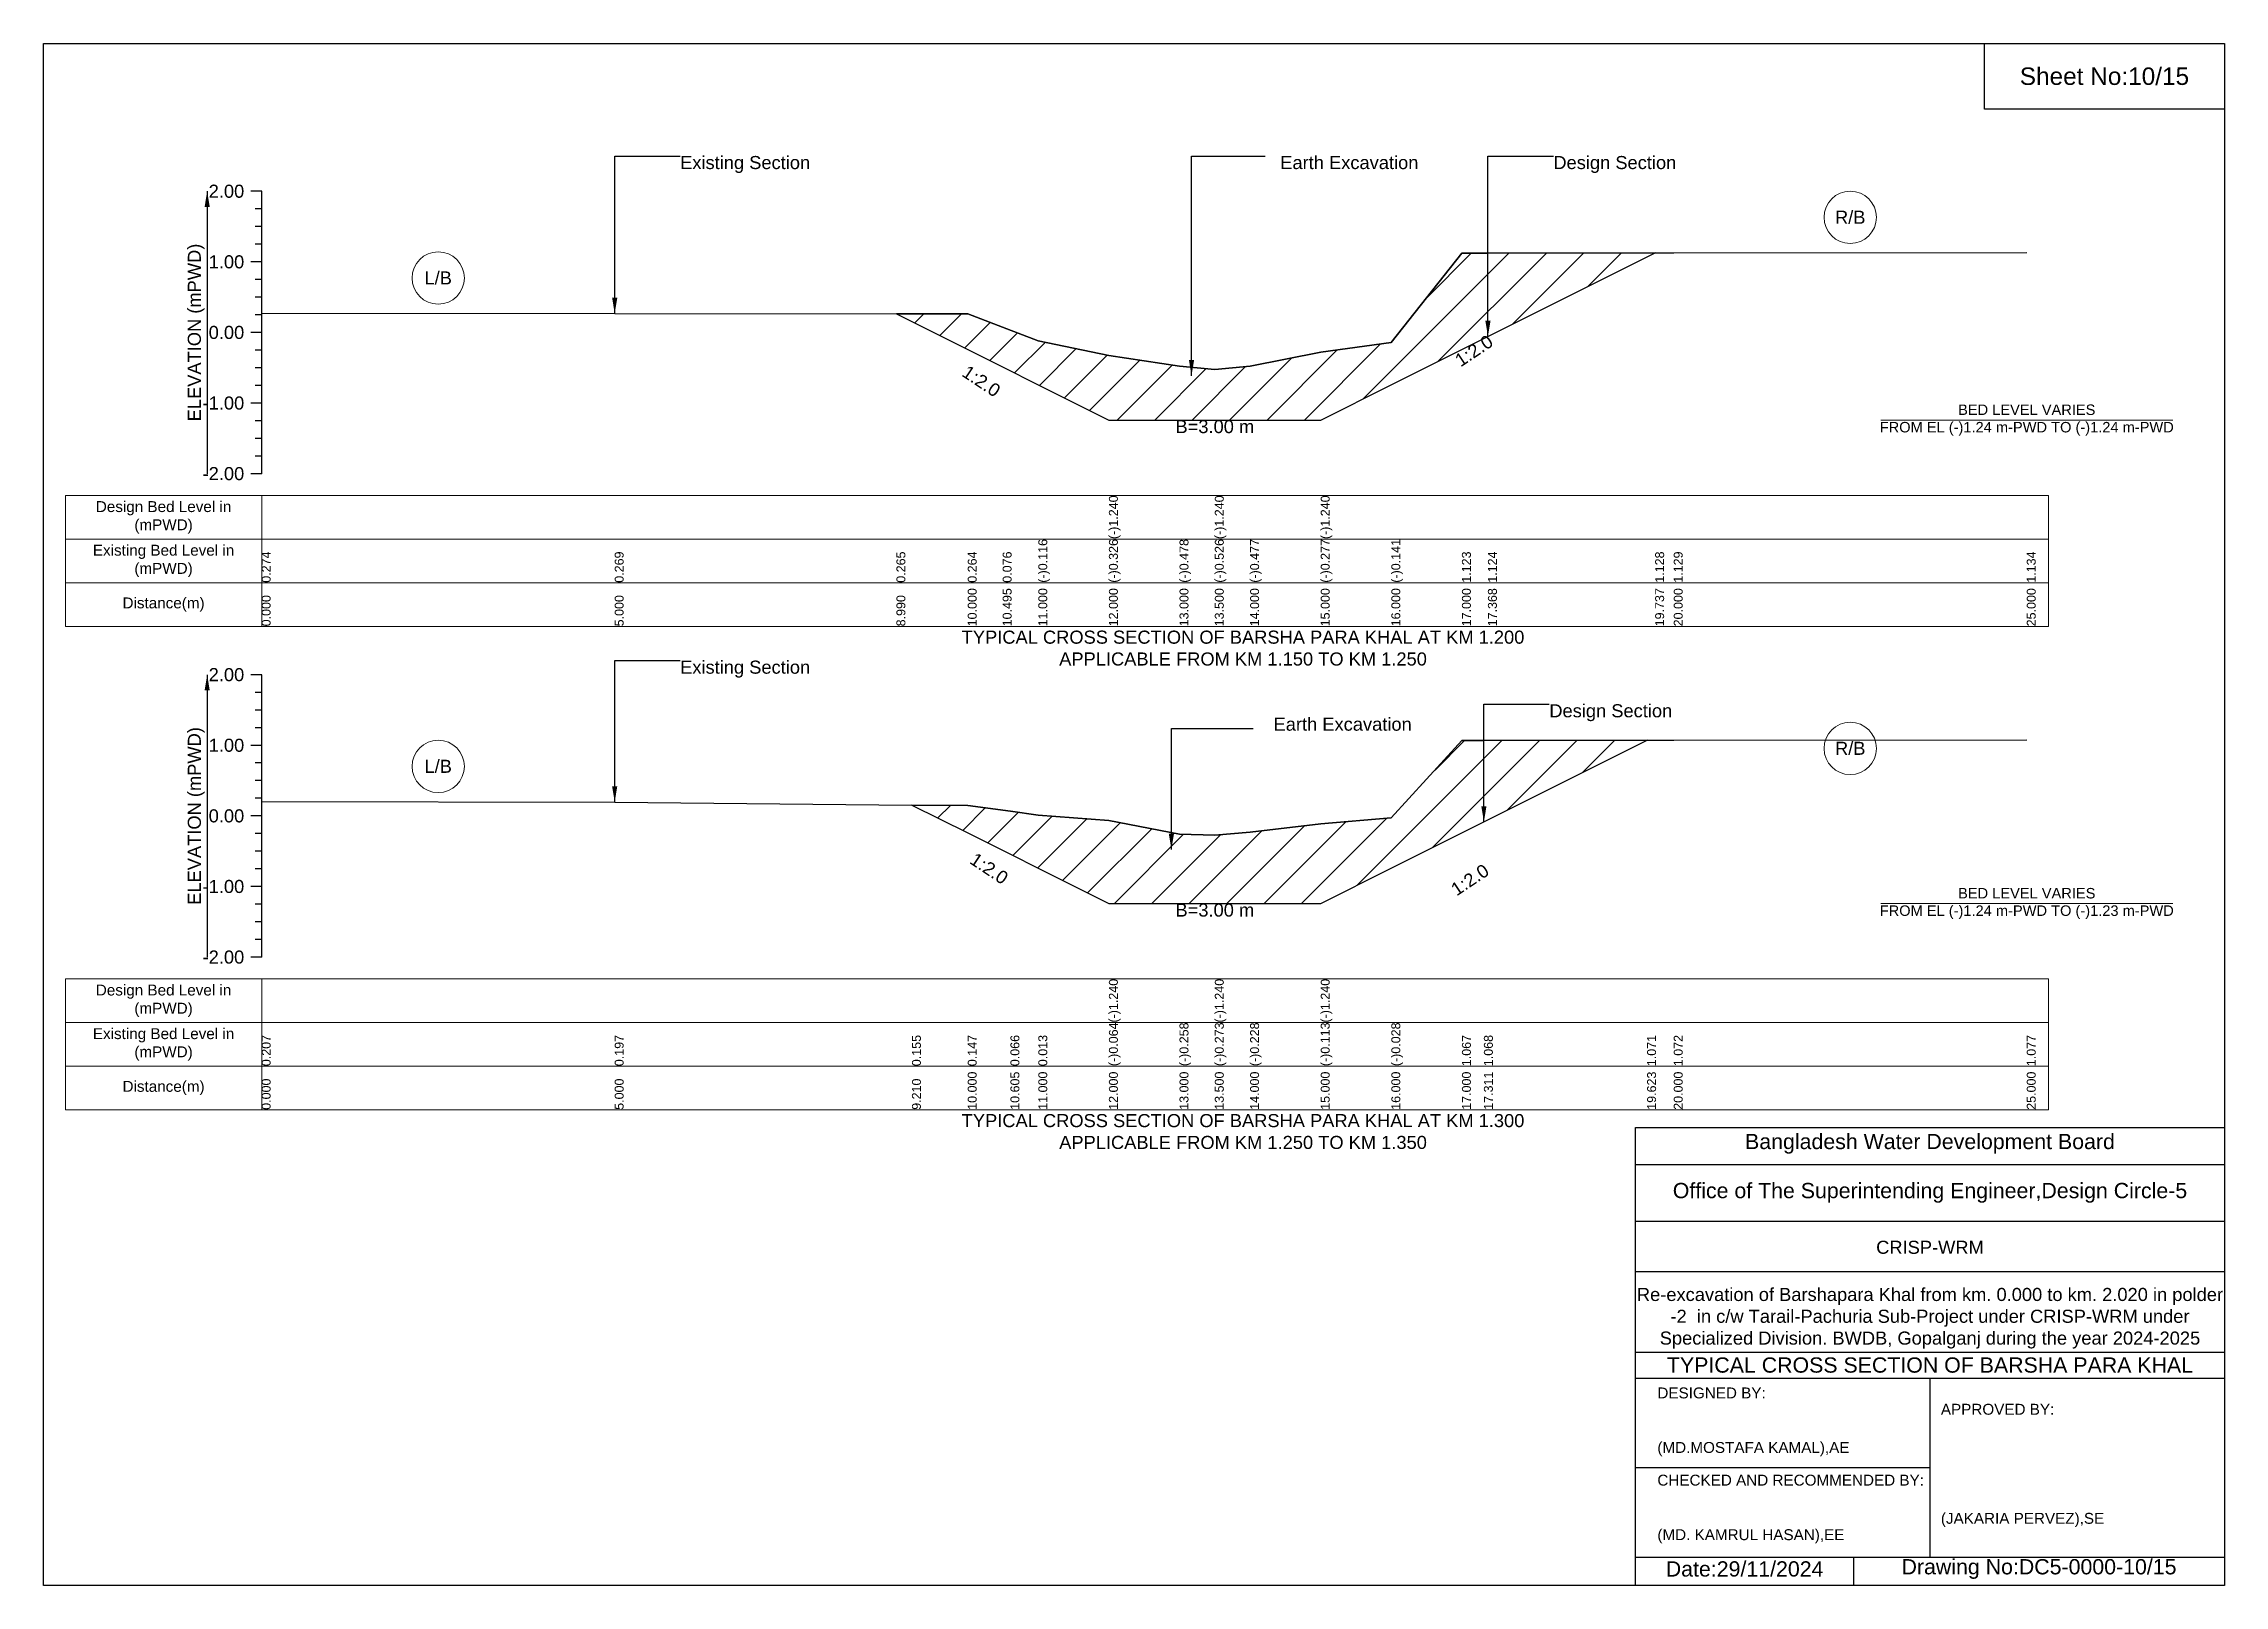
# Model space of a CAD drawing. Header units: inches. Extents: x 91000 to 248000, y -12937 to 0.
# Drawn here: x 190000 to 198000, y -5656 to 0 of the extents above; entities that cross this region are included whole.
import ezdxf

# ---------------------------------------------------------------- set-up
doc = ezdxf.new("R2010")
doc.units = ezdxf.units.IN
doc.header["$LTSCALE"] = 7
doc.header["$MEASUREMENT"] = 0
for name, color, linetype, lineweight in [('Cross section Data Border', 7, 'Continuous', 9), ('Cross Section Labels', 7, 'Continuous', 9), ('Existing_Bed_Level for Xsection', 7, 'Continuous', 25)]:
    doc.layers.add(name, color=color, linetype=linetype, lineweight=lineweight)
doc.styles.get("Standard").update_dxf_attribs({"font": 'arial.ttf'})
doc.dimstyles.get("Standard").update_dxf_attribs({"dimtxt": 0.18, "dimasz": 0.18, "dimexe": 0.18, "dimexo": 0.0625, "dimgap": 0.09, "dimtad": 0, "dimtih": 1, "dimtoh": 1, "dimdec": 4, "dimzin": 0, "dimdsep": 46, "dimtxsty": 'Standard', "dimcen": 0.09, "dimadec": 0, "dimazin": 0, "dimtfac": 1, "dimtdec": 4, "dimtofl": 0, "dimtmove": 0, "dimatfit": 3, "dimfxl": 1, "dimtolj": 1, "dimtzin": 0, "dimarcsym": 0})

msp = doc.modelspace()

# ---------------------------------------------------------------- texts
at = {"attachment_point": 5}
for s, insert, char_height in [('Sheet No:10/15', (197560, -120), 64), ('Bangladesh Water Development Board', (196920, -4036), 56), ('Office of The Superintending Engineer,Design Circle-5', (196920, -4216), 56)]:
    msp.add_mtext(s, dxfattribs=dict(at, insert=insert, char_height=char_height))
for s, insert, char_height, width, attachment_point in [('CRISP-WRM', (196920, -4416), 48, 2240, 5), ('Re-excavation of Barshapara Khal from km. 0.000 to km. 2.020 in polder -2  in c/w Tarail-Pachuria Sub-Project under CRISP-WRM under Specialized Division. BWDB, Gopalganj during the year 2024-2025', (196920, -4676), 48, 2160, 5), ('TYPICAL CROSS SECTION OF BARSHA PARA KHAL', (196920, -4848), 56, 2240, 5), ('DESIGNED BY:^J^J^J(MD.MOSTAFA KAMAL),AE', (195920, -5056), 40, 1120, 4), ('APPROVED BY:^J^J^J^J^J^J(JAKARIA PERVEZ),SE', (196960, -5216), 40, 1120, 4), ('CHECKED AND RECOMMENDED BY:^J^J^J(MD. KAMRUL HASAN),EE', (195920, -5376), 40, 1120, 4), ('Date:29/11/2024', (196240, -5596), 56, 1120, 5), ('Drawing No:DC5-0000-10/15', (197320, -5596), 56, 1760, 5)]:
    msp.add_mtext(s, dxfattribs=dict(insert=insert, char_height=char_height, width=width, attachment_point=attachment_point))
at = {"layer": 'Cross section Data Border', "char_height": 40, "width": 640, "attachment_point": 5}
for s, insert in [('Design Bed Level in (mPWD)', (190440, -1737.8)), ('Existing Bed Level in (mPWD)', (190440, -1897.8)), ('Distance(m)', (190440, -2057.8)), ('Design Bed Level in (mPWD)', (190440, -3511.3)), ('Existing Bed Level in (mPWD)', (190440, -3671.3)), ('Distance(m)', (190440, -3831.3))]:
    msp.add_mtext(s, dxfattribs=dict(at, insert=insert))
at = {"layer": 'Cross Section Labels'}
for s, insert, char_height, attachment_point in [('Existing Section', (192335, -412.3), 48, 1), ('Earth Excavation', (194536.5, -412.3), 48, 1), ('Design Section', (195538.4, -412.3), 48, 1), ('R/B', (196627.5, -637.2), 48, 5), ('L/B', (191447.5, -859.9), 48, 5), ('BED LEVEL VARIES ^JFROM EL (-)1.24 m-PWD TO (-)1.24 m-PWD', (197275, -1380.9), 38.4, 5), ('B=3.00 m', (194296.5, -1380.9), 48, 2), ('TYPICAL CROSS SECTION OF BARSHA PARA KHAL AT KM 1.200^JAPPLICABLE FROM KM 1.150 TO KM 1.250', (194400, -2217.8), 48, 5), ('Existing Section', (192335, -2263.5), 48, 1), ('Earth Excavation', (194512, -2472.6), 48, 1), ('Design Section', (195523.6, -2423.5), 48, 1), ('R/B', (196627.5, -2585.5), 48, 5), ('L/B', (191447.5, -2651.5), 48, 5), ('BED LEVEL VARIES ^JFROM EL (-)1.24 m-PWD TO (-)1.23 m-PWD', (197275, -3154.5), 38.4, 5), ('B=3.00 m', (194296.5, -3154.5), 48, 2), ('TYPICAL CROSS SECTION OF BARSHA PARA KHAL AT KM 1.300^JAPPLICABLE FROM KM 1.250 TO KM 1.350', (194400, -3991.3), 48, 5)]:
    msp.add_mtext(s, dxfattribs=dict(at, insert=insert, char_height=char_height, attachment_point=attachment_point))
at = {"layer": 'Cross Section Labels', "char_height": 48, "attachment_point": 2}
for insert, rotation in [((195233.7, -1106.6), 33.69007), ((193453.5, -1218.4), 326.30993), ((193482, -3006.2), 326.30993), ((195218.9, -3047.5), 33.69007)]:
    msp.add_mtext('1:2.0', dxfattribs=dict(at, insert=insert, rotation=rotation))
at = {"layer": 'Existing_Bed_Level for Xsection', "char_height": 48, "attachment_point": 6}
for s, insert in [('2.00', (190736, -541.8)), ('1.00', (190736, -800.8)), ('0.00', (190736, -1059.8)), ('-1.00', (190736, -1318.8)), ('-2.00', (190736, -1577.8)), ('2.00', (190736, -2315.3)), ('1.00', (190736, -2574.3)), ('0.00', (190736, -2833.3)), ('-1.00', (190736, -3092.3)), ('-2.00', (190736, -3351.3))]:
    msp.add_mtext(s, dxfattribs=dict(at, insert=insert))
at = {"layer": 'Existing_Bed_Level for Xsection', "rotation": 90}
for s, insert, char_height, attachment_point in [('ELEVATION (mPWD)', (190560, -1059.8), 48, 5), ('(-)1.240', (193908, -1817.8), 32.8, 1), ('(-)1.240', (194296.5, -1817.8), 32.8, 1), ('(-)1.240', (194685, -1817.8), 32.8, 1), ('(-)0.116', (193649, -1977.8), 32.8, 1), ('(-)0.326', (193908, -1977.8), 32.8, 1), ('(-)0.478', (194167, -1977.8), 32.8, 1), ('(-)0.526', (194296.5, -1977.8), 32.8, 1), ('(-)0.477', (194426, -1977.8), 32.8, 1), ('(-)0.277', (194685, -1977.8), 32.8, 1), ('(-)0.141', (194944, -1977.8), 32.8, 1), ('0.274', (190800, -1977.8), 32.8, 1), ('0.269', (192095, -1977.8), 32.8, 1), ('0.265', (193128.4, -1977.8), 32.8, 1), ('0.264', (193390, -1977.8), 32.8, 1), ('0.076', (193518.2, -1977.8), 32.8, 1), ('1.123', (195203, -1977.8), 32.8, 1), ('1.124', (195298.4, -1977.8), 32.8, 1), ('1.128', (195911.9, -1977.8), 32.8, 1), ('1.129', (195980, -1977.8), 32.8, 1), ('1.134', (197275, -1977.8), 32.8, 1), ('10.000', (193390, -2137.8), 32.8, 1), ('10.495', (193518.2, -2137.8), 32.8, 1), ('11.000', (193649, -2137.8), 32.8, 1), ('12.000', (193908, -2137.8), 32.8, 1), ('13.000', (194167, -2137.8), 32.8, 1), ('13.500', (194296.5, -2137.8), 32.8, 1), ('14.000', (194426, -2137.8), 32.8, 1), ('15.000', (194685, -2137.8), 32.8, 1), ('16.000', (194944, -2137.8), 32.8, 1), ('17.000', (195203, -2137.8), 32.8, 1), ('17.368', (195298.4, -2137.8), 32.8, 1), ('19.737', (195911.9, -2137.8), 32.8, 1), ('20.000', (195980, -2137.8), 32.8, 1), ('25.000', (197275, -2137.8), 32.8, 1), ('0.000', (190800, -2137.8), 32.8, 1), ('5.000', (192095, -2137.8), 32.8, 1), ('8.990', (193128.4, -2137.8), 32.8, 1), ('ELEVATION (mPWD)', (190560, -2833.3), 48, 5), ('(-)1.240', (193908, -3591.3), 32.8, 1), ('(-)1.240', (194296.5, -3591.3), 32.8, 1), ('(-)1.240', (194685, -3591.3), 32.8, 1), ('(-)0.064', (193908, -3751.3), 32.8, 1), ('(-)0.258', (194167, -3751.3), 32.8, 1), ('(-)0.273', (194296.5, -3751.3), 32.8, 1), ('(-)0.228', (194426, -3751.3), 32.8, 1), ('(-)0.113', (194685, -3751.3), 32.8, 1), ('(-)0.028', (194944, -3751.3), 32.8, 1), ('0.207', (190800, -3751.3), 32.8, 1), ('0.197', (192095, -3751.3), 32.8, 1), ('0.155', (193185.4, -3751.3), 32.8, 1), ('0.147', (193390, -3751.3), 32.8, 1), ('0.066', (193546.7, -3751.3), 32.8, 1), ('0.013', (193649, -3751.3), 32.8, 1), ('1.067', (195203, -3751.3), 32.8, 1), ('1.068', (195283.6, -3751.3), 32.8, 1), ('1.071', (195882.3, -3751.3), 32.8, 1), ('1.072', (195980, -3751.3), 32.8, 1), ('1.077', (197275, -3751.3), 32.8, 1), ('0.000', (190800, -3911.3), 32.8, 1), ('5.000', (192095, -3911.3), 32.8, 1), ('9.210', (193185.4, -3911.3), 32.8, 1), ('10.000', (193390, -3911.3), 32.8, 1), ('10.605', (193546.7, -3911.3), 32.8, 1), ('11.000', (193649, -3911.3), 32.8, 1), ('12.000', (193908, -3911.3), 32.8, 1), ('13.000', (194167, -3911.3), 32.8, 1), ('13.500', (194296.5, -3911.3), 32.8, 1), ('14.000', (194426, -3911.3), 32.8, 1), ('15.000', (194685, -3911.3), 32.8, 1), ('16.000', (194944, -3911.3), 32.8, 1), ('17.000', (195203, -3911.3), 32.8, 1), ('17.311', (195283.6, -3911.3), 32.8, 1), ('19.623', (195882.3, -3911.3), 32.8, 1), ('20.000', (195980, -3911.3), 32.8, 1), ('25.000', (197275, -3911.3), 32.8, 1)]:
    msp.add_mtext(s, dxfattribs=dict(at, insert=insert, char_height=char_height, attachment_point=attachment_point))

# ---------------------------------------------------------------- hatches: boundary and pattern name
at = {"layer": 'Existing_Bed_Level for Xsection'}
h = msp.add_hatch(dxfattribs=at)
h.set_pattern_fill('ANSI31', color=256, scale=777, style=0)
h.paths.add_polyline_path([(193128.4, -991.1), (193390, -1121.9), (193518.2, -1186), (193649, -1251.4), (193908, -1380.9), (194167, -1380.9), (194296.5, -1380.9), (194426, -1380.9), (194685, -1380.9), (194944, -1251.4), (195203, -1121.9), (195298.4, -1074.2), (195911.9, -767.5), (195298.4, -768.7), (195203, -768.9), (194944, -1096.3), (194685, -1131.5), (194426, -1183.3), (194296.5, -1196), (194167, -1183.6), (193908, -1144.2), (193649, -1089.8), (193518.2, -1040.1), (193390, -991.4)])
h = msp.add_hatch(dxfattribs=at)
h.set_pattern_fill('ANSI31', color=256, scale=777, style=0)
h.set_pattern_definition([(45, (0, 160), (-68.677746, 68.677746), [])])
h.paths.add_polyline_path([(193185.4, -2793.2), (193390, -2895.5), (193546.7, -2973.8), (193649, -3025), (193908, -3154.5), (194167, -3154.5), (194296.5, -3154.5), (194426, -3154.5), (194685, -3154.5), (194944, -3025), (195203, -2895.5), (195283.6, -2855.1), (195882.3, -2555.8), (195283.6, -2556.8), (195203, -2556.9), (194944, -2840.5), (194685, -2862.6), (194426, -2892.3), (194296.5, -2904), (194167, -2900.1), (193908, -2849.9), (193649, -2829.9), (193546.7, -2816.2), (193390, -2795.2)])

# ---------------------------------------------------------------- linework, layer by layer
for points in [[(190000, 0), (198000, 0), (198000, -5656), (190000, -5656)], [(197120, 0), (198000, 0), (198000, -240), (197120, -240)]]:
    msp.add_lwpolyline(points, close=True)
for points in [[(195840, -5656), (195840, -3976), (198000, -3976)], [(195840, -4112), (198000, -4112)], [(195840, -4320), (198000, -4320)], [(195840, -4504), (198000, -4504)], [(195840, -4800), (198000, -4800)], [(195840, -4896), (198000, -4896)], [(196920, -4896), (196920, -5552)], [(195840, -5224), (196920, -5224)], [(195840, -5552), (198000, -5552)], [(196640, -5552), (196640, -5656)]]:
    msp.add_lwpolyline(points)
at = {"layer": 'Cross section Data Border'}
for points in [[(190080, -1657.8), (197355, -1657.8), (197355, -2137.8), (190080, -2137.8)], [(190080, -3431.3), (197355, -3431.3), (197355, -3911.3), (190080, -3911.3)]]:
    msp.add_lwpolyline(points, close=True, dxfattribs=at)
for points in [[(190800, -1657.8), (190800, -2137.8)], [(190080, -1817.8), (197355, -1817.8)], [(190080, -1977.8), (197355, -1977.8)], [(190800, -3431.3), (190800, -3911.3)], [(190080, -3591.3), (197355, -3591.3)], [(190080, -3751.3), (197355, -3751.3)]]:
    msp.add_lwpolyline(points, dxfattribs=at)
at = {"layer": 'Cross Section Labels'}
for points in [[(196739.2, -1380.9), (197810.8, -1380.9)], [(196739.2, -3154.5), (197810.8, -3154.5)]]:
    msp.add_lwpolyline(points, dxfattribs=at)
for centre in [(196627.5, -637.2), (191447.5, -859.9), (191447.5, -2651.5), (196627.5, -2585.5)]:
    msp.add_circle(centre, 96, dxfattribs=at)
at = {"layer": 'Existing_Bed_Level for Xsection'}
for points in [[(190800, -541.8), (190760, -541.8)], [(190800, -1577.8), (190800, -1318.8), (190800, -1059.8), (190800, -800.8), (190800, -541.8)], [(190800, -606.5), (190776, -606.5)], [(190800, -671.3), (190776, -671.3)], [(190800, -736), (190776, -736)], [(190800, -988.8), (192095, -990.1), (193128.4, -991.1), (193390, -991.4), (193518.2, -1040.1), (193649, -1089.8), (193908, -1144.2), (193908, -1144.2), (194167, -1183.6), (194296.5, -1196), (194296.5, -1196), (194426, -1183.3), (194685, -1131.5), (194685, -1131.5), (194944, -1096.3), (195203, -768.9), (195298.4, -768.7), (195911.9, -767.5), (195980, -767.4), (197275, -766.1)], [(190800, -800.8), (190760, -800.8)], [(190800, -865.5), (190776, -865.5)], [(190800, -930.3), (190776, -930.3)], [(190800, -995), (190776, -995)], [(190800, -1059.8), (190760, -1059.8)], [(190800, -1124.5), (190776, -1124.5)], [(190800, -1189.3), (190776, -1189.3)], [(190800, -1254), (190776, -1254)], [(190800, -1318.8), (190760, -1318.8)], [(190800, -1383.5), (190776, -1383.5)], [(190800, -1448.3), (190776, -1448.3)], [(190800, -1513), (190776, -1513)], [(190800, -1577.8), (190760, -1577.8)], [(190800, -2315.3), (190760, -2315.3)], [(190800, -3351.3), (190800, -3092.3), (190800, -2833.3), (190800, -2574.3), (190800, -2315.3)], [(190800, -2380), (190776, -2380)], [(190800, -2444.8), (190776, -2444.8)], [(190800, -2509.5), (190776, -2509.5)], [(190800, -2779.7), (192095, -2782.3), (193185.4, -2793.2), (193390, -2795.2), (193546.7, -2816.2), (193649, -2829.9), (193908, -2849.9), (193908, -2849.9), (194167, -2900.1), (194296.5, -2904), (194296.5, -2904), (194426, -2892.3), (194685, -2862.6), (194685, -2862.6), (194944, -2840.5), (195203, -2556.9), (195283.6, -2556.8), (195882.3, -2555.8), (195980, -2555.6), (197275, -2554.3)], [(190800, -2574.3), (190760, -2574.3)], [(190800, -2639), (190776, -2639)], [(190800, -2703.8), (190776, -2703.8)], [(190800, -2768.5), (190776, -2768.5)], [(190800, -2833.3), (190760, -2833.3)], [(190800, -2898), (190776, -2898)], [(190800, -2962.8), (190776, -2962.8)], [(190800, -3027.5), (190776, -3027.5)], [(190800, -3092.3), (190760, -3092.3)], [(190800, -3157), (190776, -3157)], [(190800, -3221.8), (190776, -3221.8)], [(190800, -3351.3), (190760, -3351.3)], [(190800, -3286.5), (190776, -3286.5)]]:
    msp.add_lwpolyline(points, dxfattribs=at)
for points in [[(193128.4, -991.1), (193128.4, -991.1), (193390, -1121.9), (193518.2, -1186), (193649, -1251.4), (193908, -1380.9), (193908, -1380.9), (194167, -1380.9), (194296.5, -1380.9), (194296.5, -1380.9), (194426, -1380.9), (194685, -1380.9), (194685, -1380.9), (194944, -1251.4), (195203, -1121.9), (195298.4, -1074.2), (195911.9, -767.5), (195911.9, -767.5), (195911.9, -767.5), (195298.4, -768.7), (195203, -768.9), (194944, -1096.3), (194685, -1131.5), (194685, -1131.5), (194426, -1183.3), (194296.5, -1196), (194296.5, -1196), (194167, -1183.6), (193908, -1144.2), (193908, -1144.2), (193649, -1089.8), (193518.2, -1040.1), (193390, -991.4), (193128.4, -991.1)], [(193185.4, -2793.2), (193185.4, -2793.2), (193390, -2895.5), (193546.7, -2973.8), (193649, -3025), (193908, -3154.5), (193908, -3154.5), (194167, -3154.5), (194296.5, -3154.5), (194296.5, -3154.5), (194426, -3154.5), (194685, -3154.5), (194685, -3154.5), (194944, -3025), (195203, -2895.5), (195283.6, -2855.1), (195882.3, -2555.8), (195882.3, -2555.8), (195882.3, -2555.8), (195283.6, -2556.8), (195203, -2556.9), (194944, -2840.5), (194685, -2862.6), (194685, -2862.6), (194426, -2892.3), (194296.5, -2904), (194296.5, -2904), (194167, -2900.1), (193908, -2849.9), (193908, -2849.9), (193649, -2829.9), (193546.7, -2816.2), (193390, -2795.2), (193185.4, -2793.2)]]:
    msp.add_lwpolyline(points, close=True, dxfattribs=at)

msp.set_redraw_order([(e.dxf.handle, doc.entitydb.next_handle()) for e in msp.query("TEXT MTEXT ATTDEF DIMENSION ARC_DIMENSION")])  # texts and dimensions are drawn at this point

# ---------------------------------------------------------------- leaders
at = {"layer": 'Cross Section Labels', "annotation_type": 0, "has_hookline": 1, "hookline_direction": 0}
for points, text_width in [([(192095, -990.1), (192095, -412.3), (192334.9, -412.3)], 467.2), ([(194211, -1218.5), (194211, -412.3), (194481.3, -412.3)], 497), ([(195298.4, -1074.2), (195298.4, -412.3), (195538.3, -412.3)], 441.2), ([(192095, -2782.3), (192095, -2263.5), (192334.9, -2263.5)], 467.2), ([(195283.6, -2855.1), (195283.6, -2423.5), (195523.6, -2423.5)], 441.2), ([(194137.2, -2956.3), (194137.2, -2512.1), (194437.7, -2512.1)], 497)]:
    msp.add_leader(points, dimstyle='Standard', override={"dimasz": 57.6}, dxfattribs=dict(at, text_width=text_width))
at = {"layer": 'Existing_Bed_Level for Xsection'}
for points in [[(190600, -541.8), (190600, -1577.8)], [(190600, -2315.3), (190600, -3351.3)]]:
    msp.add_leader(points, dimstyle='Standard', override={"dimasz": 57.6}, dxfattribs=at)

doc.saveas('drawing.dxf')
